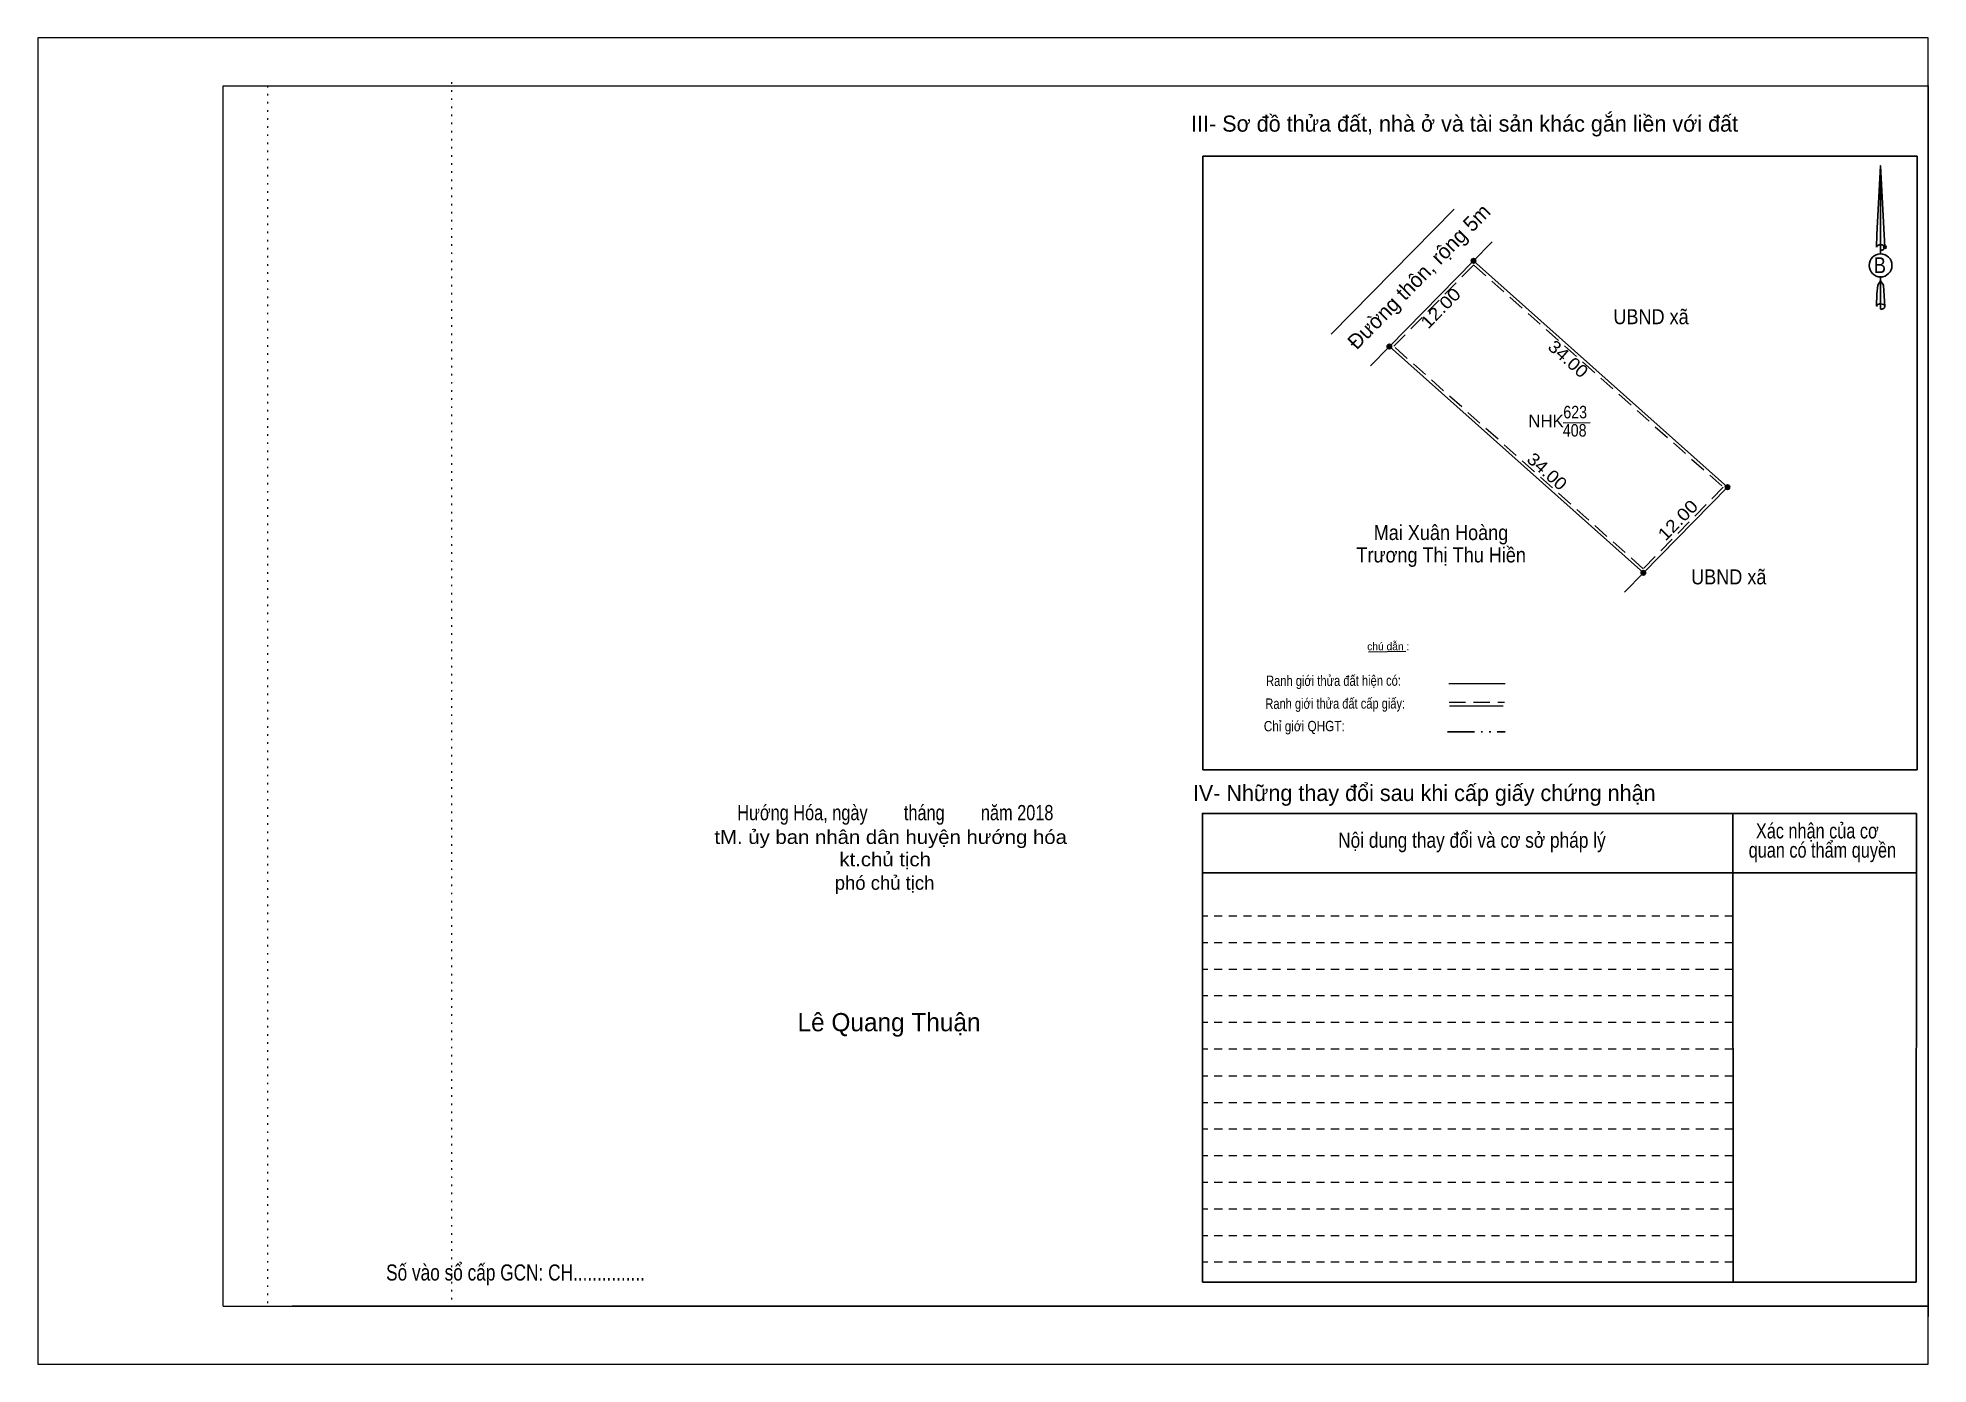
# Model space of a CAD drawing. Header units: metres. Extents: x 547753 to 548671, y 1837914 to 1838058.
# Drawn here: x 547752.5 to 547941.4, y 1837922.6 to 1838055.2 of the extents above; entities that cross this region are included whole.
import ezdxf
from ezdxf.enums import TextEntityAlignment as Align

# ---------------------------------------------------------------- set-up
doc = ezdxf.new("R2010")
doc.units = ezdxf.units.M
doc.header["$LTSCALE"] = 0.54
doc.header["$PDMODE"] = 32
doc.header["$PDSIZE"] = 0.27
for name, pattern in [('DASH_DOUBLE_DOT', [9.2, 5, -1.2, 0.3, -1.2, 0.3, -1.2]), ('DOTTED', [1.5, 0.3, -1.2]), ('MEDIUM_DASHED', [4.5, 3, -1.5]), ('SHORT_DASHED', [2.7, 1.5, -1.2])]:
    doc.linetypes.add(name, pattern=pattern)
for name, color, linetype, lineweight in [('1', 7, 'Continuous', 13), ('18', 7, 'Continuous', 25), ('28', 7, 'SHORT_DASHED', 13), ('5', 7, 'DASH_DOUBLE_DOT', 25), ('55', 7, 'Continuous', 13), ('7', 7, 'Continuous', 13), ('8', 7, 'Continuous', 13)]:
    doc.layers.add(name, color=color, linetype=linetype, lineweight=lineweight)

msp = doc.modelspace()

# ---------------------------------------------------------------- texts
at = {"layer": '18'}
for s, height, width, p in [('B', 1.59, 0.85, (547936.615, 1838031.64)), ('Hướng Hóa, ngày        tháng        năm 2018', 1.523, 0.8, (547838.23, 1837976.97)), ('tM. ủy ban nhân dân huyện hướng hóa', 1.381, 1.1, (547837.765, 1837974.6)), ('kt.chủ tịch', 1.381, 1.1, (547837.215, 1837972.37)), ('Số vào sổ cấp GCN: CH...............', 1.611, 0.8, (547800.275, 1837930.97))]:
    msp.add_text(s, height=height, dxfattribs=dict(at, width=width)).set_placement(p, align=Align.CENTER)
for s, height, p in [('phó chủ tịch', 1.381, (547837.155, 1837970.02)), ('Lê Quang Thuận', 1.822, (547837.6, 1837955.88))]:
    msp.add_text(s, height=height, dxfattribs=at).set_placement(p, align=Align.CENTER)
at = {"layer": '28'}
for s, p in [('III- Sơ đồ thửa đất, nhà ở và tài sản khác gắn liền với đất', (547895.11, 1838045.78)), ('IV- Những thay đổi sau khi cấp giấy chứng nhận', (547891.08, 1837978.89))]:
    msp.add_text(s, height=1.611, dxfattribs=at).set_placement(p, align=Align.CENTER)
for s, width, p in [('Xác nhận của cơ', 0.8, (547930.36, 1837975.15)), ('Nội dung thay đổi và cơ sở pháp lý', 0.85, (547895.845, 1837974.22)), (' quan có thẩm quyền', 0.8, (547930.64, 1837973.23))]:
    msp.add_text(s, height=1.519, dxfattribs=dict(at, width=width)).set_placement(p, align=Align.CENTER)
at = {"layer": '55'}
for s, height, width, p in [('Ranh giới thửa đất hiện có:', 1.04, 0.8, (547882.0138, 1837990.3962)), ('Ranh giới thửa đất cấp giấy:', 1.035, 0.8, (547882.1888, 1837988.1167)), ('Chỉ giới QHGT:', 1.035, 0.85, (547879.0988, 1837985.8596))]:
    msp.add_text(s, height=height, rotation=0.135, dxfattribs=dict(at, width=width)).set_placement(p, align=Align.CENTER)
at = {"layer": '7'}
msp.add_text('chú dẫn :', height=0.7652, rotation=359.974, dxfattribs=at).set_placement((547887.4848, 1837993.9589), align=Align.CENTER)
at = {"layer": '8'}
msp.add_text('Đường thôn, rộng 5m', height=1.5, rotation=45.506, dxfattribs=at).set_placement((547884.33, 1838023.9))
for s, rotation, width, p in [('12.00', 45.506, 1.15, (547893.1616, 1838027.712)), ('34.00', 318.291, 1.1, (547905.0492, 1838022.6032)), ('34.00', 318.278, 1.1, (547902.9391, 1838011.3626)), ('12.00', 45.54, 1.15, (547916.8699, 1838006.5222))]:
    msp.add_text(s, height=1.25, rotation=rotation, dxfattribs=dict(at, width=width)).set_placement(p, align=Align.CENTER)
for s, height, width, p in [('UBND xã', 1.5, 0.9, (547913.745, 1838026.54)), ('623', 1.25, 0.85, (547906.165, 1838017.13)), ('408', 1.25, 0.85, (547906.115, 1838015.31)), ('Mai Xuân Hoàng', 1.5, 0.9, (547892.755, 1838004.97)), ('Trương Thị Thu Hiền', 1.5, 0.9, (547892.775, 1838002.73)), ('UBND xã', 1.5, 0.9, (547921.515, 1838000.54))]:
    msp.add_text(s, height=height, dxfattribs=dict(at, width=width)).set_placement(p, align=Align.CENTER)
msp.add_text('NHK', height=1.25, dxfattribs=at).set_placement((547903.255, 1838016.24), align=Align.CENTER)

# ---------------------------------------------------------------- hatches: boundary and pattern name
at = {"layer": '8'}
for points in [[(547896.2338, 1838032.8785, 1), (547895.7832, 1838032.8785, 1)], [(547887.8253, 1838024.32, 1), (547887.3747, 1838024.32, 1)], [(547921.6153, 1838010.26, 1), (547921.1647, 1838010.26, 1)], [(547913.2053, 1838001.69, 1), (547912.7547, 1838001.69, 1)], [(547913.2053, 1838001.69, 1), (547912.7547, 1838001.69, 1)]]:
    msp.add_hatch(color=256, dxfattribs=at).paths.add_polyline_path(points)

# ---------------------------------------------------------------- linework, layer by layer
at = {"layer": '1'}
for p, q in [((547771.06, 1838050.37), (547941.44, 1838050.37)), ((547771.06, 1837928.41), (547771.06, 1838050.37)), ((547941.44, 1838050.37), (547941.44, 1837927.38)), ((547771.06, 1837928.41), (547941.44, 1837928.41))]:
    msp.add_line(p, q, dxfattribs=at)
at = {"layer": '1', "linetype": 'DOTTED'}
for p, q in [((547775.48, 1838050.37), (547775.48, 1837928.41)), ((547793.87, 1838050.73), (547793.87, 1837928.76))]:
    msp.add_line(p, q, dxfattribs=at)
at = {"layer": '1'}
msp.add_lwpolyline([(547752.54, 1837922.61), (547941.44, 1837922.61), (547941.44, 1838055.16), (547752.54, 1838055.16)], close=True, dxfattribs=at)
msp.add_lwpolyline([(547777.96, 1838050.37), (547941.44, 1838050.37), (547941.44, 1837928.41), (547777.96, 1837928.41)], dxfattribs=at)
at = {"layer": '18'}
for p, q in [((547936.67, 1838042.37), (547937.12, 1838034.25)), ((547936.67, 1838042.37), (547937.12, 1838034.25)), ((547936.67, 1838042.37), (547937.12, 1838034.25)), ((547936.32, 1838035.49), (547936.27, 1838034.25)), ((547936.67, 1838034.47), (547936.67, 1838034.18)), ((547936.67, 1838034.18), (547936.67, 1838033.97)), ((547936.67, 1838033.97), (547936.67, 1838033.64)), ((547936.67, 1838033.97), (547936.67, 1838033.64)), ((547936.67, 1838033.97), (547936.67, 1838033.64)), ((547936.67, 1838030.89), (547936.67, 1838031.25)), ((547936.67, 1838030.89), (547936.67, 1838031.25)), ((547936.67, 1838030.89), (547936.67, 1838031.25)), ((547936.67, 1838030.89), (547936.98, 1838030.45)), ((547936.67, 1838030.89), (547936.98, 1838030.45)), ((547936.67, 1838030.89), (547936.98, 1838030.45)), ((547936.98, 1838030.45), (547937.12, 1838028.32)), ((547936.98, 1838030.45), (547937.12, 1838028.32)), ((547936.98, 1838030.45), (547937.12, 1838028.32)), ((547936.67, 1838028.58), (547936.67, 1838028.28)), ((547936.67, 1838028.28), (547936.67, 1838028.03)), ((547937.12, 1838028.32), (547937.12, 1838028.33))]:
    msp.add_line(p, q, dxfattribs=at)
for points in [[(547936.67, 1838034.47), (547936.67, 1838042.37), (547936.32, 1838035.49)], [(547936.67, 1838028.58), (547936.67, 1838030.89), (547936.4, 1838030.45), (547936.32, 1838029.58), (547936.27, 1838028.33)]]:
    msp.add_lwpolyline(points, dxfattribs=at)
msp.add_ellipse((547936.683, 1838032.4201), major_axis=(0, 1.158), ratio=0.983453, dxfattribs=at)
for centre, start_param, end_param in [((547936.6834, 1838034.2046), 1.57079633, 3.07445202), ((547936.6834, 1838034.2046), 0.06714063, 1.57079633), ((547936.6834, 1838034.2046), 4.71238898, 6.28318531), ((547936.6834, 1838028.2941), 2.49106941, 3.07427841), ((547936.6834, 1838028.2941), 1.57079633, 2.49106941), ((547936.6834, 1838028.2941), 0.06714063, 1.57079633), ((547936.6834, 1838028.2941), 4.71238898, 6.28318531)]:
    msp.add_ellipse(centre, major_axis=(0.4175, 0), ratio=0.655448, start_param=start_param, end_param=end_param, dxfattribs=at)
msp.add_point((547937.12, 1838034.25), dxfattribs=at)
at = {"layer": '28', "linetype": 'Continuous', "lineweight": 25}
for p, q in [((547940.33, 1837981.99), (547868.97, 1837981.99)), ((547921.92, 1837977.65), (547921.94, 1837930.8)), ((547940.27, 1837977.65), (547940.24, 1837930.8)), ((547940.24, 1837971.7), (547868.92, 1837971.7)), ((547940.24, 1837930.8), (547868.92, 1837930.8))]:
    msp.add_line(p, q, dxfattribs=at)
at = {"layer": '28'}
for p, q in [((547921.93, 1837967.39), (547868.92, 1837967.39)), ((547921.93, 1837964.73), (547868.92, 1837964.73)), ((547921.93, 1837962.05), (547868.92, 1837962.05)), ((547921.93, 1837959.41), (547868.92, 1837959.41)), ((547921.93, 1837956.74), (547868.92, 1837956.74)), ((547921.93, 1837954.08), (547868.92, 1837954.08)), ((547921.93, 1837951.38), (547868.92, 1837951.38)), ((547921.94, 1837948.73), (547868.92, 1837948.73)), ((547921.94, 1837946.09), (547868.92, 1837946.09)), ((547921.94, 1837943.44), (547868.92, 1837943.44)), ((547921.94, 1837940.76), (547868.92, 1837940.76)), ((547921.94, 1837938.09), (547868.92, 1837938.09)), ((547921.94, 1837935.45), (547868.92, 1837935.45)), ((547921.94, 1837932.79), (547868.92, 1837932.79))]:
    msp.add_line(p, q, dxfattribs=at)
at = {"layer": '28', "linetype": 'Continuous', "lineweight": 25}
for points in [[(547940.33, 1837981.99), (547940.33, 1838043.33), (547868.97, 1838043.33), (547868.97, 1837981.99)], [(547940.27, 1837977.65), (547868.92, 1837977.65), (547868.92, 1837930.8)]]:
    msp.add_lwpolyline(points, dxfattribs=at)
at = {"layer": '5'}
msp.add_line((547893.41, 1837985.82), (547899.16, 1837985.82), dxfattribs=at)
at = {"layer": '55'}
for p, q in [((547893.55, 1837990.65), (547899.16, 1837990.65)), ((547893.59, 1837988.4), (547898.97, 1837988.4)), ((547893.59, 1837988.4), (547898.97, 1837988.4))]:
    msp.add_line(p, q, dxfattribs=at)
at = {"layer": '55', "linetype": 'MEDIUM_DASHED'}
msp.add_line((547893.58, 1837988.78), (547899.09, 1837988.78), dxfattribs=at)
at = {"layer": '7'}
msp.add_line((547885.5, 1837993.81), (547889.23, 1837993.86), dxfattribs=at)
at = {"layer": '8'}
for p, q in [((547894.06, 1838038.03), (547881.77, 1838025.53)), ((547897.87, 1838034.77), (547895.97, 1838032.84)), ((547887.6, 1838024.32), (547885.71, 1838022.39)), ((547904.96, 1838016.67), (547907.67, 1838016.71)), ((547912.98, 1838001.69), (547911.09, 1837999.76))]:
    msp.add_line(p, q, dxfattribs=at)
for points in [[(547912.98, 1838001.69), (547887.6, 1838024.32), (547896.01, 1838032.88), (547921.39, 1838010.26)], [(547896.01, 1838032.88), (547921.39, 1838010.26), (547912.98, 1838001.69), (547887.6, 1838024.32)]]:
    msp.add_lwpolyline(points, close=True, dxfattribs=at)
at = {"layer": '8', "linetype": 'MEDIUM_DASHED'}
msp.add_lwpolyline([(547912.97, 1838002.1), (547888.03, 1838024.33), (547896.02, 1838032.46), (547920.96, 1838010.25)], close=True, dxfattribs=at)
at = {"layer": '8', "lineweight": 25}
for centre in [(547896.0085, 1838032.8785), (547887.6, 1838024.32), (547921.39, 1838010.26), (547912.98, 1838001.69), (547912.98, 1838001.69)]:
    msp.add_circle(centre, 0.2253, dxfattribs=at)

msp.set_redraw_order([(e.dxf.handle, doc.entitydb.next_handle()) for e in msp.query("TEXT MTEXT ATTDEF DIMENSION ARC_DIMENSION")])  # texts and dimensions are drawn at this point

doc.saveas('drawing.dxf')
